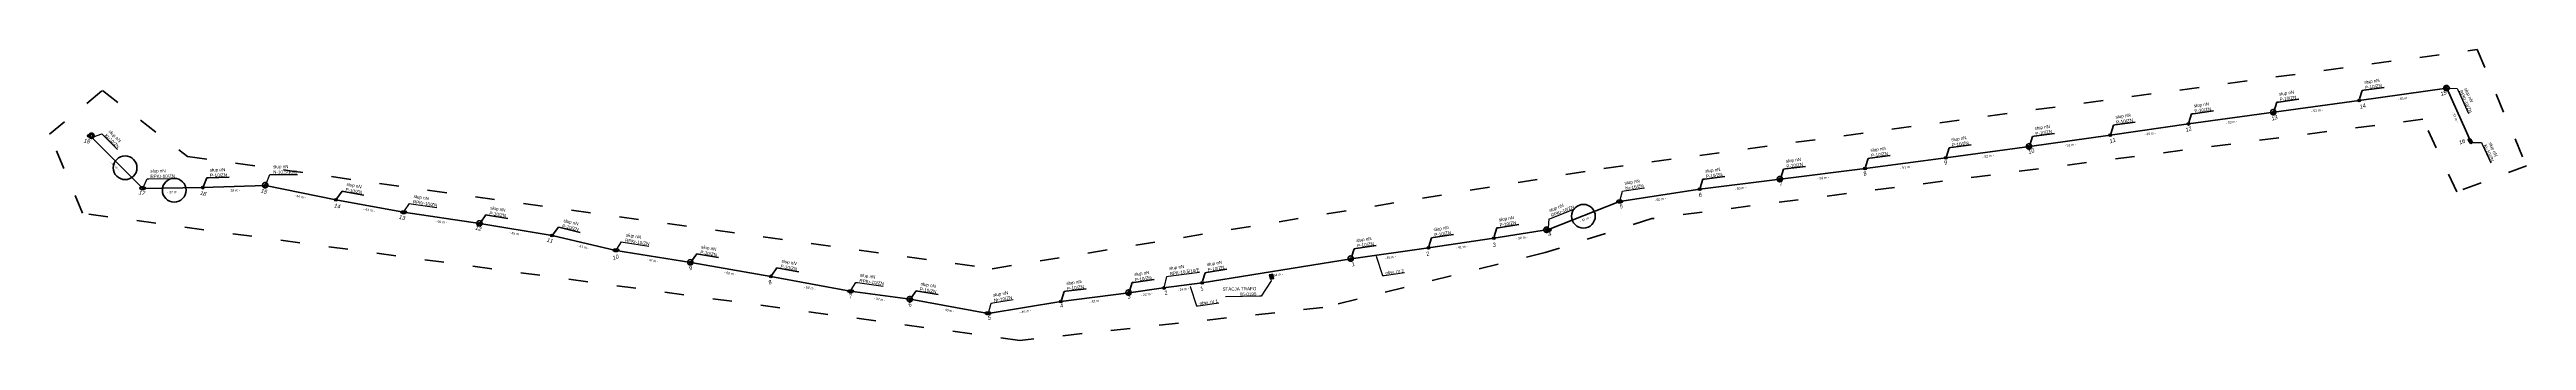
# Model space of a CAD drawing. Header units: metres. Extents: x 7547313 to 7555771, y 5771206 to 5789306.
# Drawn here: x 7547569 to 7549103, y 5774941 to 5775121 of the extents above; entities that cross this region are included whole.
import ezdxf
from ezdxf import colors
from ezdxf.entities.mleader import LeaderData, LeaderLine
from ezdxf.math import Vec2, Vec3

# ---------------------------------------------------------------- set-up
doc = ezdxf.new("R2010")
doc.units = ezdxf.units.M
doc.linetypes.add('GCAD_ISO03W100', pattern=[30, 12, -18])
for name, color, linetype, lineweight in [('!TELE', 30, 'SCARPLINE1A', 50), ('!trafo_05-0195', 6, 'GCAD_ISO03W100', 50), ('_MM LINIA Sn', 40, 'Continuous', 30), ('_numery', 7, 'Continuous', 40), ('_PRZEWIESZENIA', 6, 'Continuous', 50)]:
    doc.layers.add(name, color=color, linetype=linetype, lineweight=lineweight)
for name, color, linetype in [('!wymiary', 7, 'Continuous'), ('_MM mufy', 3, 'Continuous'), ('_MM opisy', 7, 'Continuous'), ('_MM slupy', 5, 'Continuous'), ('_mm trafo', 3, 'Continuous')]:
    doc.layers.add(name, color=color, linetype=linetype)
doc.layers.add('_arkusze model', color=7, linetype='Continuous', lineweight=50, plot=False)
doc.styles.get("Standard").update_dxf_attribs({"font": 'arial.ttf'})
doc.linetypes.add('SCARPLINE1A', pattern='A,2,[150,AAA.SHX,S=1,R=0,X=0,Y=0],1e-11', length=2)
doc.dimstyles.new('opis linie', dxfattribs={"dimtxt": 1.5, "dimasz": 0.18, "dimexe": 0.18, "dimexo": 0.0625, "dimgap": 2.5, "dimtad": 4, "dimdec": 0, "dimzin": 0, "dimdsep": 46, "dimtxsty": 'Standard', "dimcen": 0.09, "dimse1": 1, "dimse2": 1, "dimsd1": 1, "dimsd2": 1, "dimclrt": 256, "dimadec": 0, "dimazin": 0, "dimtfac": 1, "dimtdec": 0, "dimtofl": 0, "dimtmove": 0, "dimatfit": 3, "dimfxl": 1, "dimtfill": 1, "dimtolj": 1, "dimtzin": 0, "dimarcsym": 0})

# ---------------------------------------------------------------- blocks, each defined once
blk = doc.blocks.new('*D302')
at = {"layer": 'Defpoints', "color": 0}
for p in [(7549053.4, 5775096.6), (7549054.1, 5775096.9), (7549068.5, 5775063)]:
    blk.add_point(p, dxfattribs=at)
at = {"layer": '!wymiary', "insert": (7549058.6, 5775078.8), "char_height": 1.5, "attachment_point": 5, "rotation": 294.2683, "bg_fill": 3, "box_fill_scale": 1.1, "bg_fill_color": 9, "bg_fill_true_color": 13158600, "bg_fill_transparency": 0}
blk.add_mtext('\\A1;- 37 m -', dxfattribs=at)
blk = doc.blocks.new('*D303')
at = {"layer": 'Defpoints', "color": 0}
for p in [(7548999, 5775089.7), (7548999.1, 5775089), (7549053.4, 5775096.6)]:
    blk.add_point(p, dxfattribs=at)
at = {"layer": '!wymiary', "insert": (7549026.6, 5775090.3), "char_height": 1.5, "attachment_point": 5, "rotation": 7.9779, "bg_fill": 3, "box_fill_scale": 1.1, "bg_fill_color": 9, "bg_fill_true_color": 13158600, "bg_fill_transparency": 0}
blk.add_mtext('\\A1;- 55 m -', dxfattribs=at)
blk = doc.blocks.new('*D304')
at = {"layer": 'Defpoints', "color": 0}
for p in [(7548946.1, 5775082.4), (7548999.1, 5775089), (7548946.2, 5775081.7)]:
    blk.add_point(p, dxfattribs=at)
at = {"layer": '!wymiary', "insert": (7548973, 5775082.8), "char_height": 1.5, "attachment_point": 5, "rotation": 7.893, "bg_fill": 3, "box_fill_scale": 1.1, "bg_fill_color": 9, "bg_fill_true_color": 13158600, "bg_fill_transparency": 0}
blk.add_mtext('\\A1;- 53 m -', dxfattribs=at)
blk = doc.blocks.new('*D305')
at = {"layer": 'Defpoints', "color": 0}
for p in [(7548893.3, 5775075.2), (7548893.4, 5775074.5), (7548946.2, 5775081.7)]:
    blk.add_point(p, dxfattribs=at)
at = {"layer": '!wymiary', "insert": (7548920.1, 5775075.6), "char_height": 1.5, "attachment_point": 5, "rotation": 7.7422, "bg_fill": 3, "box_fill_scale": 1.1, "bg_fill_color": 9, "bg_fill_true_color": 13158600, "bg_fill_transparency": 0}
blk.add_mtext('\\A1;- 53 m -', dxfattribs=at)
blk = doc.blocks.new('*D306')
at = {"layer": 'Defpoints', "color": 0}
for p in [(7548844.9, 5775068.3), (7548845, 5775067.5), (7548893.4, 5775074.5)]:
    blk.add_point(p, dxfattribs=at)
at = {"layer": '!wymiary', "insert": (7548869.6, 5775068.5), "char_height": 1.5, "attachment_point": 5, "rotation": 8.1949, "bg_fill": 3, "box_fill_scale": 1.1, "bg_fill_color": 9, "bg_fill_true_color": 13158600, "bg_fill_transparency": 0}
blk.add_mtext('\\A1;- 49 m -', dxfattribs=at)
blk = doc.blocks.new('*D307')
at = {"layer": 'Defpoints', "color": 0}
for p in [(7548845, 5775067.5), (7548794.8, 5775061.2), (7548794.9, 5775060.5)]:
    blk.add_point(p, dxfattribs=at)
at = {"layer": '!wymiary', "insert": (7548820.3, 5775061.5), "char_height": 1.5, "attachment_point": 5, "rotation": 7.99, "bg_fill": 3, "box_fill_scale": 1.1, "bg_fill_color": 9, "bg_fill_true_color": 13158600, "bg_fill_transparency": 0}
blk.add_mtext('\\A1;- 51 m -', dxfattribs=at)
blk = doc.blocks.new('*D308')
at = {"layer": 'Defpoints', "color": 0}
for p in [(7548743.1, 5775054.3), (7548743.2, 5775053.5), (7548794.9, 5775060.5)]:
    blk.add_point(p, dxfattribs=at)
at = {"layer": '!wymiary', "insert": (7548769.4, 5775054.5), "char_height": 1.5, "attachment_point": 5, "rotation": 7.6462, "bg_fill": 3, "box_fill_scale": 1.1, "bg_fill_color": 9, "bg_fill_true_color": 13158600, "bg_fill_transparency": 0}
blk.add_mtext('\\A1;- 52 m -', dxfattribs=at)
blk = doc.blocks.new('*D309')
at = {"layer": 'Defpoints', "color": 0}
for p in [(7548743.2, 5775053.5), (7548693, 5775047.7), (7548693.1, 5775047)]:
    blk.add_point(p, dxfattribs=at)
at = {"layer": '!wymiary', "insert": (7548718.5, 5775047.8), "char_height": 1.5, "attachment_point": 5, "rotation": 7.4665, "bg_fill": 3, "box_fill_scale": 1.1, "bg_fill_color": 9, "bg_fill_true_color": 13158600, "bg_fill_transparency": 0}
blk.add_mtext('\\A1;- 51 m -', dxfattribs=at)
blk = doc.blocks.new('*D310')
at = {"layer": 'Defpoints', "color": 0}
for p in [(7548640.5, 5775041), (7548640.6, 5775040.3), (7548693.1, 5775047)]:
    blk.add_point(p, dxfattribs=at)
at = {"layer": '!wymiary', "insert": (7548667.2, 5775041.1), "char_height": 1.5, "attachment_point": 5, "rotation": 7.2653, "bg_fill": 3, "box_fill_scale": 1.1, "bg_fill_color": 9, "bg_fill_true_color": 13158600, "bg_fill_transparency": 0}
blk.add_mtext('\\A1;- 53 m -', dxfattribs=at)
blk = doc.blocks.new('*D311')
at = {"layer": 'Defpoints', "color": 0}
for p in [(7548640.6, 5775040.3), (7548590.6, 5775034.8), (7548590.7, 5775034.1)]:
    blk.add_point(p, dxfattribs=at)
at = {"layer": '!wymiary', "insert": (7548616, 5775034.7), "char_height": 1.5, "attachment_point": 5, "rotation": 7.101, "bg_fill": 3, "box_fill_scale": 1.1, "bg_fill_color": 9, "bg_fill_true_color": 13158600, "bg_fill_transparency": 0}
blk.add_mtext('\\A1;- 50 m -', dxfattribs=at)
blk = doc.blocks.new('*D312')
at = {"layer": 'Defpoints', "color": 0}
for p in [(7548540.9, 5775027.4), (7548541.1, 5775026.6), (7548590.7, 5775034.1)]:
    blk.add_point(p, dxfattribs=at)
at = {"layer": '!wymiary', "insert": (7548566.3, 5775027.9), "char_height": 1.5, "attachment_point": 5, "rotation": 8.5365, "bg_fill": 3, "box_fill_scale": 1.1, "bg_fill_color": 9, "bg_fill_true_color": 13158600, "bg_fill_transparency": 0}
blk.add_mtext('\\A1;- 50 m -', dxfattribs=at)
blk = doc.blocks.new('*D313')
at = {"layer": 'Defpoints', "color": 0}
for p in [(7548541.1, 5775026.6), (7548496.7, 5775009.9), (7548497, 5775009.2)]:
    blk.add_point(p, dxfattribs=at)
at = {"layer": '!wymiary', "insert": (7548519.9, 5775015.6), "char_height": 1.5, "attachment_point": 5, "rotation": 21.5875, "bg_fill": 3, "box_fill_scale": 1.1, "bg_fill_color": 9, "bg_fill_true_color": 13158600, "bg_fill_transparency": 0}
blk.add_mtext('\\A1;- 47 m -', dxfattribs=at)
blk = doc.blocks.new('*D314')
at = {"layer": 'Defpoints', "color": 0}
for p in [(7548497, 5775009.2), (7548463, 5775004.7), (7548463.2, 5775003.9)]:
    blk.add_point(p, dxfattribs=at)
at = {"layer": '!wymiary', "insert": (7548480.5, 5775004.1), "char_height": 1.5, "attachment_point": 5, "rotation": 8.8085, "bg_fill": 3, "box_fill_scale": 1.1, "bg_fill_color": 9, "bg_fill_true_color": 13158600, "bg_fill_transparency": 0}
blk.add_mtext('\\A1;- 34 m -', dxfattribs=at)
blk = doc.blocks.new('*D315')
at = {"layer": 'Defpoints', "color": 0}
for p in [(7548422.6, 5774998.5), (7548422.7, 5774997.8), (7548463.2, 5775003.9)]:
    blk.add_point(p, dxfattribs=at)
at = {"layer": '!wymiary', "insert": (7548443.3, 5774998.4), "char_height": 1.5, "attachment_point": 5, "rotation": 8.6258, "bg_fill": 3, "box_fill_scale": 1.1, "bg_fill_color": 9, "bg_fill_true_color": 13158600, "bg_fill_transparency": 0}
blk.add_mtext('\\A1;- 41 m -', dxfattribs=at)
blk = doc.blocks.new('*D316')
at = {"layer": 'Defpoints', "color": 0}
for p in [(7548374.7, 5774991.8), (7548374.8, 5774991.1), (7548422.7, 5774997.8)]:
    blk.add_point(p, dxfattribs=at)
at = {"layer": '!wymiary', "insert": (7548399.1, 5774992), "char_height": 1.5, "attachment_point": 5, "rotation": 7.9822, "bg_fill": 3, "box_fill_scale": 1.1, "bg_fill_color": 9, "bg_fill_true_color": 13158600, "bg_fill_transparency": 0}
blk.add_mtext('\\A1;- 48 m -', dxfattribs=at)
blk = doc.blocks.new('*D317')
at = {"layer": 'Defpoints', "color": 0}
for p in [(7548374.8, 5774991.1), (7548282.4, 5774977), (7548282.5, 5774976.2)]:
    blk.add_point(p, dxfattribs=at)
at = {"layer": '!wymiary', "insert": (7548329.1, 5774981.2), "char_height": 1.5, "attachment_point": 5, "rotation": 9.1307, "bg_fill": 3, "box_fill_scale": 1.1, "bg_fill_color": 9, "bg_fill_true_color": 13158600, "bg_fill_transparency": 0}
blk.add_mtext('\\A1;- 94 m -', dxfattribs=at)
blk = doc.blocks.new('*D318')
at = {"layer": 'Defpoints', "color": 0}
for p in [(7548282.5, 5774976.2), (7548258.5, 5774973.8), (7548258.7, 5774973)]:
    blk.add_point(p, dxfattribs=at)
at = {"layer": '!wymiary', "insert": (7548270.9, 5774972.2), "char_height": 1.5, "attachment_point": 5, "rotation": 7.6654, "bg_fill": 3, "box_fill_scale": 1.1, "bg_fill_color": 9, "bg_fill_true_color": 13158600, "bg_fill_transparency": 0}
blk.add_mtext('\\A1;- 24 m -', dxfattribs=at)
blk = doc.blocks.new('*D319')
at = {"layer": '!wymiary', "insert": (7548248.2, 5774969.1), "char_height": 1.5, "attachment_point": 5, "rotation": 7.865, "bg_fill": 3, "box_fill_scale": 1.1, "bg_fill_color": 9, "bg_fill_true_color": 13158600, "bg_fill_transparency": 0}
blk.add_mtext('\\A1;- 22 m -', dxfattribs=at)
at = {"layer": 'Defpoints', "color": 0}
for p in [(7548237, 5774970.8), (7548237.2, 5774970.1), (7548258.7, 5774973)]:
    blk.add_point(p, dxfattribs=at)
blk = doc.blocks.new('*D320')
at = {"layer": 'Defpoints', "color": 0}
for p in [(7548195, 5774965.4), (7548195.1, 5774964.6), (7548237.2, 5774970.1)]:
    blk.add_point(p, dxfattribs=at)
at = {"layer": '!wymiary', "insert": (7548216.4, 5774964.9), "char_height": 1.5, "attachment_point": 5, "rotation": 7.3812, "bg_fill": 3, "box_fill_scale": 1.1, "bg_fill_color": 9, "bg_fill_true_color": 13158600, "bg_fill_transparency": 0}
blk.add_mtext('\\A1;- 42 m -', dxfattribs=at)
blk = doc.blocks.new('*D321')
at = {"layer": 'Defpoints', "color": 0}
for p in [(7548195.1, 5774964.6), (7548150, 5774958.1), (7548150.1, 5774957.3)]:
    blk.add_point(p, dxfattribs=at)
at = {"layer": '!wymiary', "insert": (7548173, 5774958.5), "char_height": 1.5, "attachment_point": 5, "rotation": 9.2165, "bg_fill": 3, "box_fill_scale": 1.1, "bg_fill_color": 9, "bg_fill_true_color": 13158600, "bg_fill_transparency": 0}
blk.add_mtext('\\A1;- 46 m -', dxfattribs=at)
blk = doc.blocks.new('*D322')
at = {"layer": 'Defpoints', "color": 0}
for p in [(7548101.7, 5774966), (7548101.8, 5774966.7), (7548150.1, 5774957.3)]:
    blk.add_point(p, dxfattribs=at)
at = {"layer": '!wymiary', "insert": (7548125.5, 5774959.2), "char_height": 1.5, "attachment_point": 5, "rotation": 349.8816, "bg_fill": 3, "box_fill_scale": 1.1, "bg_fill_color": 9, "bg_fill_true_color": 13158600, "bg_fill_transparency": 0}
blk.add_mtext('\\A1;- 49 m -', dxfattribs=at)
blk = doc.blocks.new('*D323')
at = {"layer": 'Defpoints', "color": 0}
for p in [(7548064.6, 5774971), (7548064.7, 5774971.8), (7548101.7, 5774966)]:
    blk.add_point(p, dxfattribs=at)
at = {"layer": '!wymiary', "insert": (7548082.8, 5774966), "char_height": 1.5, "attachment_point": 5, "rotation": 352.2305, "bg_fill": 3, "box_fill_scale": 1.1, "bg_fill_color": 9, "bg_fill_true_color": 13158600, "bg_fill_transparency": 0}
blk.add_mtext('\\A1;- 37 m -', dxfattribs=at)
blk = doc.blocks.new('*D324')
at = {"layer": 'Defpoints', "color": 0}
for p in [(7548015.4, 5774980.2), (7548015.5, 5774980.9), (7548064.6, 5774971)]:
    blk.add_point(p, dxfattribs=at)
at = {"layer": '!wymiary', "insert": (7548039.5, 5774973.1), "char_height": 1.5, "attachment_point": 5, "rotation": 349.4633, "bg_fill": 3, "box_fill_scale": 1.1, "bg_fill_color": 9, "bg_fill_true_color": 13158600, "bg_fill_transparency": 0}
blk.add_mtext('\\A1;- 50 m -', dxfattribs=at)
blk = doc.blocks.new('*D325')
at = {"layer": 'Defpoints', "color": 0}
for p in [(7547965.8, 5774988.8), (7547965.9, 5774989.5), (7548015.4, 5774980.2)]:
    blk.add_point(p, dxfattribs=at)
at = {"layer": '!wymiary', "insert": (7547990.2, 5774982), "char_height": 1.5, "attachment_point": 5, "rotation": 350.1356, "bg_fill": 3, "box_fill_scale": 1.1, "bg_fill_color": 9, "bg_fill_true_color": 13158600, "bg_fill_transparency": 0}
blk.add_mtext('\\A1;- 50 m -', dxfattribs=at)
blk = doc.blocks.new('*D326')
at = {"layer": 'Defpoints', "color": 0}
for p in [(7547919.4, 5774996.1), (7547919.5, 5774996.8), (7547965.8, 5774988.8)]:
    blk.add_point(p, dxfattribs=at)
at = {"layer": '!wymiary', "insert": (7547942.2, 5774990), "char_height": 1.5, "attachment_point": 5, "rotation": 351.0599, "bg_fill": 3, "box_fill_scale": 1.1, "bg_fill_color": 9, "bg_fill_true_color": 13158600, "bg_fill_transparency": 0}
blk.add_mtext('\\A1;- 47 m -', dxfattribs=at)
blk = doc.blocks.new('*D327')
at = {"layer": 'Defpoints', "color": 0}
for p in [(7547879.9, 5775005.5), (7547880.1, 5775006.2), (7547919.4, 5774996.1)]:
    blk.add_point(p, dxfattribs=at)
at = {"layer": '!wymiary', "insert": (7547899.1, 5774998.4), "char_height": 1.5, "attachment_point": 5, "rotation": 346.6006, "bg_fill": 3, "box_fill_scale": 1.1, "bg_fill_color": 9, "bg_fill_true_color": 13158600, "bg_fill_transparency": 0}
blk.add_mtext('\\A1;- 41 m -', dxfattribs=at)
blk = doc.blocks.new('*D328')
at = {"layer": 'Defpoints', "color": 0}
for p in [(7547835.2, 5775012.9), (7547835.3, 5775013.7), (7547879.9, 5775005.5)]:
    blk.add_point(p, dxfattribs=at)
at = {"layer": '!wymiary', "insert": (7547857.1, 5775006.7), "char_height": 1.5, "attachment_point": 5, "rotation": 350.5828, "bg_fill": 3, "box_fill_scale": 1.1, "bg_fill_color": 9, "bg_fill_true_color": 13158600, "bg_fill_transparency": 0}
blk.add_mtext('\\A1;- 45 m -', dxfattribs=at)
blk = doc.blocks.new('*D329')
at = {"layer": 'Defpoints', "color": 0}
for p in [(7547788.1, 5775020.6), (7547788, 5775019.9), (7547835.2, 5775012.9)]:
    blk.add_point(p, dxfattribs=at)
at = {"layer": '!wymiary', "insert": (7547811.2, 5775013.9), "char_height": 1.5, "attachment_point": 5, "rotation": 351.6427, "bg_fill": 3, "box_fill_scale": 1.1, "bg_fill_color": 9, "bg_fill_true_color": 13158600, "bg_fill_transparency": 0}
blk.add_mtext('\\A1;- 48 m -', dxfattribs=at)
blk = doc.blocks.new('*D330')
at = {"layer": 'Defpoints', "color": 0}
for p in [(7547746, 5775027.6), (7547746.2, 5775028.3), (7547788, 5775019.9)]:
    blk.add_point(p, dxfattribs=at)
at = {"layer": '!wymiary', "insert": (7547766.6, 5775021.3), "char_height": 1.5, "attachment_point": 5, "rotation": 349.5685, "bg_fill": 3, "box_fill_scale": 1.1, "bg_fill_color": 9, "bg_fill_true_color": 13158600, "bg_fill_transparency": 0}
blk.add_mtext('\\A1;- 43 m -', dxfattribs=at)
blk = doc.blocks.new('*D331')
at = {"layer": 'Defpoints', "color": 0}
for p in [(7547702.5, 5775036.5), (7547702.7, 5775037.2), (7547746, 5775027.6)]:
    blk.add_point(p, dxfattribs=at)
at = {"layer": '!wymiary', "insert": (7547723.8, 5775029.6), "char_height": 1.5, "attachment_point": 5, "rotation": 348.4549, "bg_fill": 3, "box_fill_scale": 1.1, "bg_fill_color": 9, "bg_fill_true_color": 13158600, "bg_fill_transparency": 0}
blk.add_mtext('\\A1;- 44 m -', dxfattribs=at)
blk = doc.blocks.new('*D332')
at = {"layer": 'Defpoints', "color": 0}
for p in [(7547663.6, 5775035.8), (7547702.5, 5775036.5), (7547663.6, 5775035.1)]:
    blk.add_point(p, dxfattribs=at)
at = {"layer": '!wymiary', "insert": (7547683.1, 5775033.3), "char_height": 1.5, "attachment_point": 5, "rotation": 2.0413, "bg_fill": 3, "box_fill_scale": 1.1, "bg_fill_color": 9, "bg_fill_true_color": 13158600, "bg_fill_transparency": 0}
blk.add_mtext('\\A1;- 39 m -', dxfattribs=at)
blk = doc.blocks.new('*D333')
at = {"layer": 'Defpoints', "color": 0}
for p in [(7547626.5, 5775035.4), (7547626.5, 5775034.6), (7547663.6, 5775035.1)]:
    blk.add_point(p, dxfattribs=at)
at = {"layer": '!wymiary', "insert": (7547645.1, 5775032.3), "char_height": 1.5, "attachment_point": 5, "rotation": 0.7206, "bg_fill": 3, "box_fill_scale": 1.1, "bg_fill_color": 9, "bg_fill_true_color": 13158600, "bg_fill_transparency": 0}
blk.add_mtext('\\A1;- 37 m -', dxfattribs=at)
blk = doc.blocks.new('*D334')
at = {"layer": 'Defpoints', "color": 0}
for p in [(7547595.5, 5775066.6), (7547594.9, 5775066.1), (7547626.5, 5775034.6)]:
    blk.add_point(p, dxfattribs=at)
at = {"layer": '!wymiary', "insert": (7547609, 5775048.6), "char_height": 1.5, "attachment_point": 5, "rotation": 315.1491, "bg_fill": 3, "box_fill_scale": 1.1, "bg_fill_color": 9, "bg_fill_true_color": 13158600, "bg_fill_transparency": 0}
blk.add_mtext('\\A1;- 45 m -', dxfattribs=at)
blk = doc.blocks.new('ZN')
at = {"layer": '_MM slupy', "transparency": 33554687}
h = blk.add_hatch(color=256, dxfattribs=at)
h.dxf.hatch_style = 1
h.paths.add_polyline_path([(0, -0.9), (0, 0.9, 1)])
at = {"layer": '_MM slupy'}
blk.add_circle((0, 0), 0.857, dxfattribs=at)
blk = doc.blocks.new('R')
at = {"layer": '_MM slupy', "transparency": 33554687}
h = blk.add_hatch(color=256, dxfattribs=at)
h.dxf.hatch_style = 1
h.paths.add_polyline_path([(-0.9, -0.9), (-0.9, 0.9, 1)])
h = blk.add_hatch(color=256, dxfattribs=at)
h.dxf.hatch_style = 1
h.paths.add_polyline_path([(0.9, 0.9), (0.9, -0.9, 1)])
at = {"layer": '_MM slupy'}
for points in [[(-0.9, 0.9), (0.9, 0.9)], [(-0.9, -0.9), (0.9, -0.9)]]:
    blk.add_lwpolyline(points, dxfattribs=at)
for centre in [(-0.9, 0), (0.9, 0)]:
    blk.add_circle(centre, 0.857, dxfattribs=at)
blk = doc.blocks.new('E')
at = {"layer": '_MM slupy'}
h = blk.add_hatch(color=256, dxfattribs=at)
h.dxf.hatch_style = 1
h.paths.add_polyline_path([(0.3, 0.4, 1), (-0.3, -0.4, 1)])
for radius in [0.857, 0.457]:
    blk.add_circle((0, 0), radius, dxfattribs=at)
blk = doc.blocks.new('trafo')
at = {"layer": '_mm trafo'}
h = blk.add_hatch(color=256, dxfattribs=at)
h.dxf.hatch_style = 1
h.paths.add_polyline_path([(-1.2, 1), (-0.5, -1.5), (1.6, -1), (1, 1.6)])
at = {"layer": '_MM LINIA Sn', "color": 2, "lineweight": 60}
for p, q in [((0.6, 0), (-0.4, 0.9)), ((-0.3, -0.2), (0.6, 0)), ((0.6, -0.9), (-0.3, -0.2)), ((0.6, -0.7), (0.4, -0.9)), ((0.4, -0.9), (0.6, -0.9)), ((0.6, -0.9), (0.6, -0.7))]:
    blk.add_line(p, q, dxfattribs=at)
at = {"layer": '_mm trafo', "flags": 128}
blk.add_lwpolyline([(-0.5, -1.5), (1.6, -1), (1, 1.6), (-1.2, 1), (-0.5, -1.5)], close=True, dxfattribs=at)
blk = doc.blocks.new('mufa')
at = {"layer": '_MM mufy'}
h = blk.add_hatch(color=256, dxfattribs=at)
h.dxf.hatch_style = 1
h.paths.add_polyline_path([(2.2, 0.1, 1), (-2.1, -0.1, 1)])
h.paths.add_polyline_path([(-1.1, 0, -1), (1.2, 0.1, -1)], flags=16)
h.paths.add_polyline_path([(-0.8, 0, -1), (0.9, 0.1, -1)], flags=0)
blk = doc.blocks.new('q')
at = {"layer": '_MM slupy'}
blk.add_blockref('ZN', (0, 0), dxfattribs=at)
at = {"layer": '_MM opisy'}
ml = blk.add_multileader_mtext('Standard', dxfattribs=at)
ml.set_content('\\pxql;słup nN\\PP-10/ZN', color=256)
ml.set_leader_properties()
ml.build(insert=Vec2(0, 0))
ml.multileader.update_dxf_attribs({"has_text_frame": 1, "text_left_attachment_type": 5, "text_right_attachment_type": 5, "dogleg_length": 1, "arrow_head_size": 1})
ctx = ml.context
ctx.base_point, ctx.char_height, ctx.arrow_head_size, ctx.landing_gap_size, ctx.plane_origin = Vec3(3.8, 5.9), 2, 1, 1, Vec3(1.7, -1.4)
ctx.left_attachment, ctx.right_attachment = 5, 5
notes = []
notes.append((ctx, [(0, (1, 1, 0), (2.8, 5.9), (1, 0), 1, [(0, [(0, 0), (2.8, 5.9)], 0, [])])]))
ctx.mtext.insert, ctx.mtext.flow_direction = Vec3(4.8, 11.7), 5
ctx.mtext.has_bg_fill, ctx.mtext.bg_color, ctx.mtext.bg_scale_factor, ctx.mtext.bg_transparency, ctx.mtext.use_window_bg_color = 1, -1023410175, 1, 0, 1
for ctx, leaders in notes:
    for number, flags, end, landing, length, lines in leaders:
        leader = LeaderData()
        leader.index, (leader.has_last_leader_line, leader.has_dogleg_vector, leader.attachment_direction) = number, flags
        leader.last_leader_point, leader.dogleg_vector, leader.dogleg_length = Vec3(end), Vec3(landing), length
        for number, points, colour, breaks in lines:
            line = LeaderLine()
            line.index, line.vertices, line.color, line.breaks = number, Vec3.list(points), colors.encode_raw_color(colour), breaks
            leader.lines.append(line)
        ctx.leaders.append(leader)

msp = doc.modelspace()

# ---------------------------------------------------------------- linework, layer by layer
at = {"layer": '!TELE'}
msp.add_lwpolyline([(7547594.9, 5775066.1), (7547626.5, 5775034.6), (7547663.6, 5775035.1), (7547702.5, 5775036.5), (7547746, 5775027.6), (7547788, 5775019.9), (7547835.2, 5775012.9), (7547879.9, 5775005.5), (7547919.4, 5774996.1), (7547965.8, 5774988.8), (7548015.4, 5774980.2), (7548064.6, 5774971), (7548101.7, 5774966), (7548150.1, 5774957.3), (7548195.1, 5774964.6), (7548237.2, 5774970.1), (7548258.7, 5774973), (7548282.5, 5774976.2), (7548374.8, 5774991.1), (7548422.7, 5774997.8), (7548463.2, 5775003.9), (7548497, 5775009.2), (7548541.1, 5775026.6), (7548590.7, 5775034.1), (7548640.6, 5775040.3), (7548693.1, 5775047), (7548743.2, 5775053.5), (7548794.9, 5775060.5), (7548845, 5775067.5), (7548893.4, 5775074.5), (7548946.2, 5775081.7), (7548999.1, 5775089), (7549053.4, 5775096.6), (7549068.5, 5775063)], dxfattribs=at)

# ---------------------------------------------------------------- next in the draw order: dimensions: what is measured, and where the dimension line sits
at = {"layer": '!wymiary'}
dim = msp.add_aligned_dim(p1=(7549068.5, 5775063), p2=(7549053.4, 5775096.6), distance=-0.8, dimstyle='opis linie', override={"dimpost": '- <> m -'}, dxfattribs=at)
dim.commit()
dim.dimension.update_dxf_attribs({"geometry": '*D302', "text_midpoint": (7549058.6, 5775078.8)})

# ---------------------------------------------------------------- next in the draw order: dimensions: what is measured, and where the dimension line sits
dim = msp.add_aligned_dim(p1=(7549053.4, 5775096.6), p2=(7548999.1, 5775089), distance=-0.8, dimstyle='opis linie', override={"dimpost": '- <> m -'}, dxfattribs=at)
dim.commit()
dim.dimension.update_dxf_attribs({"geometry": '*D303', "text_midpoint": (7549026.6, 5775090.3)})

# ---------------------------------------------------------------- next in the draw order: leaders
at = {"layer": '_MM opisy'}
ml = msp.add_multileader_mtext('Standard', dxfattribs=at)
ml.set_content('\\pxql;słup nN\\PKr-10/ZN', color=256)
ml.set_leader_properties()
ml.build(insert=Vec2(0, 0))
ml.multileader.update_dxf_attribs({"has_text_frame": 1, "text_left_attachment_type": 5, "text_right_attachment_type": 5, "dogleg_length": 1, "arrow_head_size": 1})
ctx = ml.context
ctx.base_point, ctx.char_height, ctx.arrow_head_size, ctx.landing_gap_size, ctx.plane_origin, ctx.plane_x_axis, ctx.plane_y_axis = Vec3(7549075.4, 5775062.1), 2, 1, 1, Vec3(7549067.9, 5775060.9), Vec3(0.411009, -0.911631), Vec3(0.911631, 0.411009)
ctx.left_attachment, ctx.right_attachment = 5, 5
notes = []
notes.append((ctx, [(0, (1, 1, 0), (7549075, 5775063), (0.411009, -0.911631), 1, [(0, [(7549068.5, 5775063), (7549075, 5775063)], 0, [])])]))
ctx.mtext.insert, ctx.mtext.text_direction, ctx.mtext.flow_direction = Vec3(7549081.1, 5775063.5), Vec3(0.411009, -0.911631), 5
ctx.mtext.has_bg_fill, ctx.mtext.bg_color, ctx.mtext.bg_scale_factor, ctx.mtext.bg_transparency, ctx.mtext.use_window_bg_color = 1, -1023410175, 1, 0, 1
for ctx, leaders in notes:
    for number, flags, end, landing, length, lines in leaders:
        leader = LeaderData()
        leader.index, (leader.has_last_leader_line, leader.has_dogleg_vector, leader.attachment_direction) = number, flags
        leader.last_leader_point, leader.dogleg_vector, leader.dogleg_length = Vec3(end), Vec3(landing), length
        for number, points, colour, breaks in lines:
            line = LeaderLine()
            line.index, line.vertices, line.color, line.breaks = number, Vec3.list(points), colors.encode_raw_color(colour), breaks
            leader.lines.append(line)
        ctx.leaders.append(leader)

# ---------------------------------------------------------------- next in the draw order: block references
at = {"rotation": 301.8029284394162}
msp.add_blockref('R', (7549068, 5775063.9), dxfattribs=at)

# ---------------------------------------------------------------- next in the draw order: texts
at = {"layer": '_numery', "oblique": 10}
msp.add_text('16', height=2.5, rotation=19.0631, dxfattribs=at).set_placement((7549061.3, 5775061.7))

# ---------------------------------------------------------------- next in the draw order: dimensions: what is measured, and where the dimension line sits
at = {"layer": '!wymiary'}
dim = msp.add_aligned_dim(p1=(7548999.1, 5775089), p2=(7548946.2, 5775081.7), distance=-0.8, dimstyle='opis linie', override={"dimpost": '- <> m -'}, dxfattribs=at)
dim.commit()
dim.dimension.update_dxf_attribs({"geometry": '*D304', "text_midpoint": (7548973, 5775082.8)})

# ---------------------------------------------------------------- next in the draw order: leaders
at = {"layer": '_MM opisy'}
ml = msp.add_multileader_mtext('Standard', dxfattribs=at)
ml.set_content('\\pxql;słup nN\\PRPKr-10/ZN', color=256)
ml.set_leader_properties()
ml.build(insert=Vec2(0, 0))
ml.multileader.update_dxf_attribs({"has_text_frame": 1, "text_left_attachment_type": 5, "text_right_attachment_type": 5, "dogleg_length": 1, "arrow_head_size": 1})
ctx = ml.context
ctx.base_point, ctx.char_height, ctx.arrow_head_size, ctx.landing_gap_size, ctx.plane_origin, ctx.plane_x_axis, ctx.plane_y_axis = Vec3(7549060.3, 5775095.6), 2, 1, 1, Vec3(7549052.8, 5775094.5), Vec3(0.411009, -0.911631), Vec3(0.911631, 0.411009)
ctx.left_attachment, ctx.right_attachment = 5, 5
notes = []
notes.append((ctx, [(0, (1, 1, 0), (7549059.9, 5775096.5), (0.411009, -0.911631), 1, [(0, [(7549053.4, 5775096.6), (7549059.9, 5775096.5)], 0, [])])]))
ctx.mtext.insert, ctx.mtext.text_direction, ctx.mtext.flow_direction = Vec3(7549066, 5775097.1), Vec3(0.411009, -0.911631), 5
ctx.mtext.has_bg_fill, ctx.mtext.bg_color, ctx.mtext.bg_scale_factor, ctx.mtext.bg_transparency, ctx.mtext.use_window_bg_color = 1, -1023410175, 1, 0, 1
for ctx, leaders in notes:
    for number, flags, end, landing, length, lines in leaders:
        leader = LeaderData()
        leader.index, (leader.has_last_leader_line, leader.has_dogleg_vector, leader.attachment_direction) = number, flags
        leader.last_leader_point, leader.dogleg_vector, leader.dogleg_length = Vec3(end), Vec3(landing), length
        for number, points, colour, breaks in lines:
            line = LeaderLine()
            line.index, line.vertices, line.color, line.breaks = number, Vec3.list(points), colors.encode_raw_color(colour), breaks
            leader.lines.append(line)
        ctx.leaders.append(leader)

# ---------------------------------------------------------------- next in the draw order: block references
at = {"layer": '!TELE', "rotation": 7.977936237621228}
msp.add_blockref('q', (7548999.1, 5775089), dxfattribs=at)
at = {"color": 5, "lineweight": 70}
msp.add_blockref('mufa', (7549053.1, 5775096.7), dxfattribs=at)
msp.add_blockref('R', (7549053.4, 5775096.6))

# ---------------------------------------------------------------- next in the draw order: texts
at = {"layer": '_numery', "oblique": 10}
msp.add_text('15', height=2.5, rotation=19.0631, dxfattribs=at).set_placement((7549049.8, 5775091.7))

# ---------------------------------------------------------------- next in the draw order: dimensions: what is measured, and where the dimension line sits
at = {"layer": '!wymiary'}
dim = msp.add_aligned_dim(p1=(7548946.2, 5775081.7), p2=(7548893.4, 5775074.5), distance=-0.8, dimstyle='opis linie', override={"dimpost": '- <> m -'}, dxfattribs=at)
dim.commit()
dim.dimension.update_dxf_attribs({"geometry": '*D305', "text_midpoint": (7548920.1, 5775075.6)})

# ---------------------------------------------------------------- next in the draw order: block references
at = {"layer": '!TELE', "rotation": 7.893027765339676}
msp.add_blockref('q', (7548946.2, 5775081.7), dxfattribs=at)

# ---------------------------------------------------------------- next in the draw order: texts
at = {"layer": '_numery', "oblique": 10}
msp.add_text('14', height=2.5, rotation=19.0631, dxfattribs=at).set_placement((7548999.7, 5775083.7))

# ---------------------------------------------------------------- next in the draw order: dimensions: what is measured, and where the dimension line sits
at = {"layer": '!wymiary'}
dim = msp.add_aligned_dim(p1=(7548893.4, 5775074.5), p2=(7548845, 5775067.5), distance=-0.8, dimstyle='opis linie', override={"dimpost": '- <> m -'}, dxfattribs=at)
dim.commit()
dim.dimension.update_dxf_attribs({"geometry": '*D306', "text_midpoint": (7548869.6, 5775068.5)})

# ---------------------------------------------------------------- next in the draw order: block references
at = {"layer": '!TELE', "rotation": 7.742152261070619}
msp.add_blockref('q', (7548893.4, 5775074.5), dxfattribs=at)
at = {"color": 5, "lineweight": 70}
msp.add_blockref('mufa', (7548945.9, 5775081.8), dxfattribs=at)

# ---------------------------------------------------------------- next in the draw order: texts
at = {"layer": '_numery', "oblique": 10}
msp.add_text('13', height=2.5, rotation=19.0631, dxfattribs=at).set_placement((7548945.1, 5775076.4))

# ---------------------------------------------------------------- next in the draw order: dimensions: what is measured, and where the dimension line sits
at = {"layer": '!wymiary'}
dim = msp.add_aligned_dim(p1=(7548845, 5775067.5), p2=(7548794.9, 5775060.5), distance=-0.8, dimstyle='opis linie', override={"dimpost": '- <> m -'}, dxfattribs=at)
dim.commit()
dim.dimension.update_dxf_attribs({"geometry": '*D307', "text_midpoint": (7548820.3, 5775061.5)})

# ---------------------------------------------------------------- next in the draw order: block references
at = {"layer": '!TELE', "rotation": 8.194856794530383}
msp.add_blockref('q', (7548845, 5775067.5), dxfattribs=at)

# ---------------------------------------------------------------- next in the draw order: texts
at = {"layer": '_numery', "oblique": 10}
msp.add_text('12', height=2.5, rotation=19.0631, dxfattribs=at).set_placement((7548891.9, 5775069.4))

# ---------------------------------------------------------------- next in the draw order: dimensions: what is measured, and where the dimension line sits
at = {"layer": '!wymiary'}
dim = msp.add_aligned_dim(p1=(7548794.9, 5775060.5), p2=(7548743.2, 5775053.5), distance=-0.8, dimstyle='opis linie', override={"dimpost": '- <> m -'}, dxfattribs=at)
dim.commit()
dim.dimension.update_dxf_attribs({"geometry": '*D308', "text_midpoint": (7548769.4, 5775054.5)})

# ---------------------------------------------------------------- next in the draw order: block references
at = {"layer": '!TELE', "rotation": 7.989996339108894}
msp.add_blockref('q', (7548794.9, 5775060.5), dxfattribs=at)

# ---------------------------------------------------------------- next in the draw order: texts
at = {"layer": '_numery', "oblique": 10}
msp.add_text('11', height=2.5, rotation=19.0631, dxfattribs=at).set_placement((7548844.8, 5775062.4))

# ---------------------------------------------------------------- next in the draw order: dimensions: what is measured, and where the dimension line sits
at = {"layer": '!wymiary'}
dim = msp.add_aligned_dim(p1=(7548743.2, 5775053.5), p2=(7548693.1, 5775047), distance=-0.8, dimstyle='opis linie', override={"dimpost": '- <> m -'}, dxfattribs=at)
dim.commit()
dim.dimension.update_dxf_attribs({"geometry": '*D309', "text_midpoint": (7548718.5, 5775047.8)})

# ---------------------------------------------------------------- next in the draw order: block references
at = {"layer": '!TELE', "rotation": 7.646203094691235}
msp.add_blockref('q', (7548743.2, 5775053.5), dxfattribs=at)
at = {"color": 5, "lineweight": 70}
msp.add_blockref('mufa', (7548794.6, 5775060.6), dxfattribs=at)

# ---------------------------------------------------------------- next in the draw order: texts
at = {"layer": '_numery', "oblique": 10}
msp.add_text('10', height=2.5, rotation=19.0631, dxfattribs=at).set_placement((7548794.5, 5775055.8))

# ---------------------------------------------------------------- next in the draw order: dimensions: what is measured, and where the dimension line sits
at = {"layer": '!wymiary'}
dim = msp.add_aligned_dim(p1=(7548693.1, 5775047), p2=(7548640.6, 5775040.3), distance=-0.7, dimstyle='opis linie', override={"dimpost": '- <> m -'}, dxfattribs=at)
dim.commit()
dim.dimension.update_dxf_attribs({"geometry": '*D310', "text_midpoint": (7548667.2, 5775041.1)})

# ---------------------------------------------------------------- next in the draw order: block references
at = {"layer": '!TELE', "rotation": 7.466509025409868}
msp.add_blockref('q', (7548693.1, 5775047), dxfattribs=at)

# ---------------------------------------------------------------- next in the draw order: texts
at = {"layer": '_numery', "oblique": 10}
msp.add_text('9', height=2.5, rotation=19.0631, dxfattribs=at).set_placement((7548742.4, 5775049.1))

# ---------------------------------------------------------------- next in the draw order: dimensions: what is measured, and where the dimension line sits
at = {"layer": '!wymiary'}
dim = msp.add_aligned_dim(p1=(7548640.6, 5775040.3), p2=(7548590.7, 5775034.1), distance=-0.7, dimstyle='opis linie', override={"dimpost": '- <> m -'}, dxfattribs=at)
dim.commit()
dim.dimension.update_dxf_attribs({"geometry": '*D311', "text_midpoint": (7548616, 5775034.7)})

# ---------------------------------------------------------------- next in the draw order: block references
at = {"layer": '!TELE', "rotation": 7.26533993614231}
msp.add_blockref('q', (7548640.6, 5775040.3), dxfattribs=at)

# ---------------------------------------------------------------- next in the draw order: texts
at = {"layer": '_numery', "oblique": 10}
msp.add_text('8', height=2.5, rotation=19.0631, dxfattribs=at).set_placement((7548692.4, 5775042.3))

# ---------------------------------------------------------------- next in the draw order: dimensions: what is measured, and where the dimension line sits
at = {"layer": '!wymiary'}
dim = msp.add_aligned_dim(p1=(7548590.7, 5775034.1), p2=(7548541.1, 5775026.6), distance=-0.7, dimstyle='opis linie', override={"dimpost": '- <> m -'}, dxfattribs=at)
dim.commit()
dim.dimension.update_dxf_attribs({"geometry": '*D312', "text_midpoint": (7548566.3, 5775027.9)})

# ---------------------------------------------------------------- next in the draw order: block references
at = {"layer": '!TELE', "rotation": 7.100982292473912}
msp.add_blockref('q', (7548590.7, 5775034.1), dxfattribs=at)
at = {"color": 5, "lineweight": 70}
msp.add_blockref('mufa', (7548640.3, 5775040.4), dxfattribs=at)

# ---------------------------------------------------------------- next in the draw order: texts
at = {"layer": '_numery', "oblique": 10}
msp.add_text('7', height=2.5, rotation=19.0631, dxfattribs=at).set_placement((7548640.3, 5775035.8))

# ---------------------------------------------------------------- next in the draw order: dimensions: what is measured, and where the dimension line sits
at = {"layer": '!wymiary'}
dim = msp.add_aligned_dim(p1=(7548541.1, 5775026.6), p2=(7548497, 5775009.2), distance=-0.7, dimstyle='opis linie', override={"dimpost": '- <> m -'}, dxfattribs=at)
dim.commit()
dim.dimension.update_dxf_attribs({"geometry": '*D313', "text_midpoint": (7548519.9, 5775015.6)})

# ---------------------------------------------------------------- next in the draw order: texts
at = {"layer": '_numery', "oblique": 10}
msp.add_text('6', height=2.5, rotation=19.0631, dxfattribs=at).set_placement((7548590.4, 5775029))

# ---------------------------------------------------------------- next in the draw order: dimensions: what is measured, and where the dimension line sits
at = {"layer": '!wymiary'}
dim = msp.add_aligned_dim(p1=(7548497, 5775009.2), p2=(7548463.2, 5775003.9), distance=-0.8, dimstyle='opis linie', override={"dimpost": '- <> m -'}, dxfattribs=at)
dim.commit()
dim.dimension.update_dxf_attribs({"geometry": '*D314', "text_midpoint": (7548480.5, 5775004.1)})

# ---------------------------------------------------------------- next in the draw order: leaders
at = {"layer": '_MM opisy'}
ml = msp.add_multileader_mtext('Standard', dxfattribs=at)
ml.set_content('\\pxql;słup nN\\PNr-10/ZN', color=256)
ml.set_leader_properties()
ml.build(insert=Vec2(0, 0))
ml.multileader.update_dxf_attribs({"has_text_frame": 1, "text_left_attachment_type": 5, "text_right_attachment_type": 5, "dogleg_length": 1, "arrow_head_size": 1})
ctx = ml.context
ctx.base_point, ctx.char_height, ctx.arrow_head_size, ctx.landing_gap_size, ctx.plane_origin, ctx.plane_x_axis, ctx.plane_y_axis = Vec3(7548543.9, 5775033), 2, 1, 1, Vec3(7548543, 5775025.5), Vec3(0.988922, 0.148439), Vec3(-0.148439, 0.988922)
ctx.left_attachment, ctx.right_attachment = 5, 5
notes = []
notes.append((ctx, [(0, (1, 1, 0), (7548542.9, 5775032.9), (0.988922, 0.148439), 1, [(0, [(7548541.1, 5775026.6), (7548542.9, 5775032.9)], 0, [])])]))
ctx.mtext.insert, ctx.mtext.text_direction, ctx.mtext.flow_direction = Vec3(7548544, 5775038.9), Vec3(0.988922, 0.148439), 5
ctx.mtext.has_bg_fill, ctx.mtext.bg_color, ctx.mtext.bg_scale_factor, ctx.mtext.bg_transparency, ctx.mtext.use_window_bg_color = 1, -1023410175, 1, 0, 1
for ctx, leaders in notes:
    for number, flags, end, landing, length, lines in leaders:
        leader = LeaderData()
        leader.index, (leader.has_last_leader_line, leader.has_dogleg_vector, leader.attachment_direction) = number, flags
        leader.last_leader_point, leader.dogleg_vector, leader.dogleg_length = Vec3(end), Vec3(landing), length
        for number, points, colour, breaks in lines:
            line = LeaderLine()
            line.index, line.vertices, line.color, line.breaks = number, Vec3.list(points), colors.encode_raw_color(colour), breaks
            leader.lines.append(line)
        ctx.leaders.append(leader)

# ---------------------------------------------------------------- next in the draw order: block references
msp.add_blockref('R', (7548541.1, 5775026.6))

# ---------------------------------------------------------------- next in the draw order: texts
at = {"layer": '_numery', "oblique": 10}
msp.add_text('5', height=2.5, rotation=19.0631, dxfattribs=at).set_placement((7548541.5, 5775022))

# ---------------------------------------------------------------- next in the draw order: dimensions: what is measured, and where the dimension line sits
at = {"layer": '!wymiary'}
dim = msp.add_aligned_dim(p1=(7548463.2, 5775003.9), p2=(7548422.7, 5774997.8), distance=-0.7, dimstyle='opis linie', override={"dimpost": '- <> m -'}, dxfattribs=at)
dim.commit()
dim.dimension.update_dxf_attribs({"geometry": '*D315', "text_midpoint": (7548443.3, 5774998.4)})

# ---------------------------------------------------------------- next in the draw order: leaders
at = {"layer": '_MM opisy'}
ml = msp.add_multileader_mtext('Standard', dxfattribs=at)
ml.set_content('\\pxql;słup nN\\PRPKr-10/ZN', color=256)
ml.set_leader_properties()
ml.build(insert=Vec2(0, 0))
ml.multileader.update_dxf_attribs({"has_text_frame": 1, "text_left_attachment_type": 5, "text_right_attachment_type": 5, "dogleg_length": 1, "arrow_head_size": 1})
ctx = ml.context
ctx.base_point, ctx.char_height, ctx.arrow_head_size, ctx.landing_gap_size, ctx.plane_origin, ctx.plane_x_axis, ctx.plane_y_axis = Vec3(7548498.3, 5775016), 2, 1, 1, Vec3(7548499.1, 5775008.5), Vec3(0.929857, 0.367922), Vec3(-0.367922, 0.929857)
ctx.left_attachment, ctx.right_attachment = 5, 5
notes = []
notes.append((ctx, [(0, (1, 1, 0), (7548497.4, 5775015.7), (0.929857, 0.367922), 1, [(0, [(7548497, 5775009.2), (7548497.4, 5775015.7)], 0, [])])]))
ctx.mtext.insert, ctx.mtext.text_direction, ctx.mtext.flow_direction = Vec3(7548497.1, 5775021.8), Vec3(0.929857, 0.367922), 5
ctx.mtext.has_bg_fill, ctx.mtext.bg_color, ctx.mtext.bg_scale_factor, ctx.mtext.bg_transparency, ctx.mtext.use_window_bg_color = 1, -1023410175, 1, 0, 1
for ctx, leaders in notes:
    for number, flags, end, landing, length, lines in leaders:
        leader = LeaderData()
        leader.index, (leader.has_last_leader_line, leader.has_dogleg_vector, leader.attachment_direction) = number, flags
        leader.last_leader_point, leader.dogleg_vector, leader.dogleg_length = Vec3(end), Vec3(landing), length
        for number, points, colour, breaks in lines:
            line = LeaderLine()
            line.index, line.vertices, line.color, line.breaks = number, Vec3.list(points), colors.encode_raw_color(colour), breaks
            leader.lines.append(line)
        ctx.leaders.append(leader)

# ---------------------------------------------------------------- next in the draw order: linework, layer by layer
at = {"layer": '_PRZEWIESZENIA', "color": 3}
msp.add_circle((7548518.7, 5775017.4), 7.32, dxfattribs=at)

# ---------------------------------------------------------------- next in the draw order: block references
at = {"layer": '!TELE', "rotation": 8.808540578174236}
msp.add_blockref('q', (7548463.2, 5775003.9), dxfattribs=at)
at = {"color": 5, "lineweight": 70}
msp.add_blockref('mufa', (7548495.8, 5775009), dxfattribs=at)
msp.add_blockref('R', (7548497, 5775008.9))

# ---------------------------------------------------------------- next in the draw order: texts
at = {"layer": '_numery', "oblique": 10}
msp.add_text('4', height=2.5, rotation=19.0631, dxfattribs=at).set_placement((7548497.1, 5775004.8))

# ---------------------------------------------------------------- next in the draw order: dimensions: what is measured, and where the dimension line sits
at = {"layer": '!wymiary'}
dim = msp.add_aligned_dim(p1=(7548422.7, 5774997.8), p2=(7548374.8, 5774991.1), distance=-0.7, dimstyle='opis linie', override={"dimpost": '- <> m -'}, dxfattribs=at)
dim.commit()
dim.dimension.update_dxf_attribs({"geometry": '*D316', "text_midpoint": (7548399.1, 5774992)})

# ---------------------------------------------------------------- next in the draw order: block references
at = {"layer": '!TELE', "rotation": 8.62579740341972}
msp.add_blockref('q', (7548422.7, 5774997.8), dxfattribs=at)

# ---------------------------------------------------------------- next in the draw order: texts
at = {"layer": '_numery', "oblique": 10}
msp.add_text('3', height=2.5, rotation=19.0631, dxfattribs=at).set_placement((7548462.8, 5774998.2))

# ---------------------------------------------------------------- next in the draw order: dimensions: what is measured, and where the dimension line sits
at = {"layer": '!wymiary'}
dim = msp.add_aligned_dim(p1=(7548374.832, 5774991.09), p2=(7548282.5, 5774976.25), distance=-0.75, dimstyle='opis linie', override={"dimpost": '- <> m -'}, dxfattribs=at)
dim.commit()
dim.dimension.update_dxf_attribs({"geometry": '*D317', "text_midpoint": (7548329.0652, 5774981.186)})

# ---------------------------------------------------------------- next in the draw order: block references
at = {"layer": '!TELE', "rotation": 7.982220539530564}
msp.add_blockref('q', (7548374.8, 5774991.1), dxfattribs=at)
at = {"layer": '_arkusze model', "rotation": 357.3066721443945}
msp.add_blockref('trafo', (7548325.3, 5774980), dxfattribs=at)

# ---------------------------------------------------------------- next in the draw order: texts
at = {"layer": '_numery', "oblique": 10}
msp.add_text('2', height=2.5, rotation=19.0631, dxfattribs=at).set_placement((7548421.6, 5774992.6))

# ---------------------------------------------------------------- next in the draw order: dimensions: what is measured, and where the dimension line sits
at = {"layer": '!wymiary'}
dim = msp.add_aligned_dim(p1=(7548282.5, 5774976.2), p2=(7548258.7, 5774973), distance=-0.8, dimstyle='opis linie', override={"dimpost": '- <> m -'}, dxfattribs=at)
dim.commit()
dim.dimension.update_dxf_attribs({"geometry": '*D318', "text_midpoint": (7548270.9, 5774972.2)})

# ---------------------------------------------------------------- next in the draw order: block references
at = {"layer": '!TELE', "rotation": 9.130738189380786}
msp.add_blockref('q', (7548282.5, 5774976.2), dxfattribs=at)
at = {"color": 5, "lineweight": 70}
msp.add_blockref('mufa', (7548374.5, 5774991.2), dxfattribs=at)

# ---------------------------------------------------------------- next in the draw order: texts
at = {"layer": '_numery', "oblique": 10}
msp.add_text('1', height=2.5, rotation=19.0631, dxfattribs=at).set_placement((7548375.4, 5774986.2))

# ---------------------------------------------------------------- next in the draw order: dimensions: what is measured, and where the dimension line sits
at = {"layer": '!wymiary'}
dim = msp.add_aligned_dim(p1=(7548258.7, 5774973), p2=(7548237.2, 5774970.1), distance=-0.8, dimstyle='opis linie', override={"dimpost": '- <> m -'}, dxfattribs=at)
dim.commit()
dim.dimension.update_dxf_attribs({"geometry": '*D319', "text_midpoint": (7548248.2, 5774969.1)})

# ---------------------------------------------------------------- next in the draw order: dimensions: what is measured, and where the dimension line sits
dim = msp.add_aligned_dim(p1=(7548237.2, 5774970.1), p2=(7548195.1, 5774964.6), distance=-0.7, dimstyle='opis linie', override={"dimpost": '- <> m -'}, dxfattribs=at)
dim.commit()
dim.dimension.update_dxf_attribs({"geometry": '*D320', "text_midpoint": (7548216.4, 5774964.9)})

# ---------------------------------------------------------------- next in the draw order: leaders
at = {"layer": '_mm trafo', "color": 3}
ml = msp.add_multileader_mtext('Standard', dxfattribs=at)
ml.set_content('STACJA TRAFO\\P05-0195', color=3)
ml.set_leader_properties()
ml.build(insert=Vec2(0, 0))
ml.multileader.update_dxf_attribs({"has_text_frame": 1, "text_left_attachment_type": 5, "text_right_attachment_type": 5, "dogleg_length": 1, "arrow_head_size": 1.5})
ctx = ml.context
ctx.base_point, ctx.char_height, ctx.arrow_head_size, ctx.plane_origin, ctx.plane_x_axis, ctx.plane_y_axis = Vec3(7548293.4, 5774967.5), 2, 1.5, Vec3(7548329.4, 5774947.9), Vec3(0.999891, 0.014731), Vec3(-0.014731, 0.999891)
ctx.left_attachment, ctx.right_attachment, ctx.text_align_type, ctx.attachment_type = 5, 5, 2, 2
notes = []
notes.append((ctx, [(0, (1, 1, 0), (7548319.1, 5774967.9), (-0.999891, -0.014731), 1, [(0, [(7548326.2, 5774978.7)], 0, [])])]))
ctx.mtext.insert, ctx.mtext.text_direction, ctx.mtext.rotation, ctx.mtext.alignment, ctx.mtext.flow_direction = Vec3(7548316.1, 5774973.6), Vec3(0.999891, 0.014731), 6.129723, 3, 5
ctx.mtext.has_bg_fill, ctx.mtext.bg_color, ctx.mtext.bg_scale_factor, ctx.mtext.bg_transparency, ctx.mtext.use_window_bg_color = 1, -1073741824, 1, 0, 1
for ctx, leaders in notes:
    for number, flags, end, landing, length, lines in leaders:
        leader = LeaderData()
        leader.index, (leader.has_last_leader_line, leader.has_dogleg_vector, leader.attachment_direction) = number, flags
        leader.last_leader_point, leader.dogleg_vector, leader.dogleg_length = Vec3(end), Vec3(landing), length
        for number, points, colour, breaks in lines:
            line = LeaderLine()
            line.index, line.vertices, line.color, line.breaks = number, Vec3.list(points), colors.encode_raw_color(colour), breaks
            leader.lines.append(line)
        ctx.leaders.append(leader)

# ---------------------------------------------------------------- next in the draw order: block references
at = {"layer": '!TELE', "rotation": 7.865036130520961}
msp.add_blockref('q', (7548237.2, 5774970.1), dxfattribs=at)

# ---------------------------------------------------------------- next in the draw order: dimensions: what is measured, and where the dimension line sits
at = {"layer": '!wymiary'}
dim = msp.add_aligned_dim(p1=(7548195.1, 5774964.6), p2=(7548150.1, 5774957.3), distance=-0.8, dimstyle='opis linie', override={"dimpost": '- <> m -'}, dxfattribs=at)
dim.commit()
dim.dimension.update_dxf_attribs({"geometry": '*D321', "text_midpoint": (7548173, 5774958.5)})

# ---------------------------------------------------------------- next in the draw order: block references
at = {"layer": '!TELE', "rotation": 7.38118431494949}
msp.add_blockref('q', (7548195.1, 5774964.6), dxfattribs=at)
at = {"color": 5, "lineweight": 70}
msp.add_blockref('mufa', (7548236.9, 5774970.2), dxfattribs=at)

# ---------------------------------------------------------------- next in the draw order: texts
at = {"layer": '_numery', "oblique": 10}
msp.add_text('3', height=2.5, rotation=19.0631, dxfattribs=at).set_placement((7548236.5, 5774966.2))

# ---------------------------------------------------------------- next in the draw order: dimensions: what is measured, and where the dimension line sits
at = {"layer": '!wymiary'}
dim = msp.add_aligned_dim(p1=(7548150.1, 5774957.3), p2=(7548101.7, 5774966), distance=-0.7, dimstyle='opis linie', override={"dimpost": '- <> m -'}, dxfattribs=at)
dim.commit()
dim.dimension.update_dxf_attribs({"geometry": '*D322', "text_midpoint": (7548125.5, 5774959.2)})

# ---------------------------------------------------------------- next in the draw order: leaders
at = {"layer": '_MM opisy'}
ml = msp.add_multileader_mtext('Standard', dxfattribs=at)
ml.set_content('\\pxql;słup nN\\PRPK-10,5/10/E', color=256)
ml.set_leader_properties()
ml.build(insert=Vec2(0, 0))
ml.multileader.update_dxf_attribs({"has_text_frame": 1, "text_left_attachment_type": 5, "text_right_attachment_type": 5, "dogleg_length": 1, "arrow_head_size": 1})
ctx = ml.context
ctx.base_point, ctx.char_height, ctx.arrow_head_size, ctx.landing_gap_size, ctx.plane_origin, ctx.plane_x_axis, ctx.plane_y_axis = Vec3(7548261.7, 5774980.2), 2, 1, 1, Vec3(7548260.8, 5774971.8), Vec3(0.991064, 0.133388), Vec3(-0.133388, 0.991064)
ctx.left_attachment, ctx.right_attachment = 5, 5
notes = []
notes.append((ctx, [(0, (1, 1, 0), (7548260.7, 5774980.1), (0.991064, 0.133388), 1, [(0, [(7548258.9, 5774973)], 0, [])])]))
ctx.mtext.insert, ctx.mtext.text_direction, ctx.mtext.flow_direction = Vec3(7548261.9, 5774986.1), Vec3(0.991064, 0.133388), 5
ctx.mtext.has_bg_fill, ctx.mtext.bg_color, ctx.mtext.bg_scale_factor, ctx.mtext.bg_transparency, ctx.mtext.use_window_bg_color = 1, -1023410175, 1, 0, 1
for ctx, leaders in notes:
    for number, flags, end, landing, length, lines in leaders:
        leader = LeaderData()
        leader.index, (leader.has_last_leader_line, leader.has_dogleg_vector, leader.attachment_direction) = number, flags
        leader.last_leader_point, leader.dogleg_vector, leader.dogleg_length = Vec3(end), Vec3(landing), length
        for number, points, colour, breaks in lines:
            line = LeaderLine()
            line.index, line.vertices, line.color, line.breaks = number, Vec3.list(points), colors.encode_raw_color(colour), breaks
            leader.lines.append(line)
        ctx.leaders.append(leader)

# ---------------------------------------------------------------- next in the draw order: block references
at = {"rotation": 7.665443005091433}
msp.add_blockref('E', (7548258.9, 5774973), dxfattribs=at)

# ---------------------------------------------------------------- next in the draw order: texts
at = {"layer": '_numery', "oblique": 10}
for s, p in [('4', (7548194.8, 5774960.5)), ('2', (7548259.5, 5774968.5)), ('1', (7548281.7, 5774971.1))]:
    msp.add_text(s, height=2.5, rotation=19.0631, dxfattribs=at).set_placement(p)

# ---------------------------------------------------------------- next in the draw order: dimensions: what is measured, and where the dimension line sits
at = {"layer": '!wymiary'}
dim = msp.add_aligned_dim(p1=(7548101.7, 5774966), p2=(7548064.6, 5774971), distance=-0.7, dimstyle='opis linie', override={"dimpost": '- <> m -'}, dxfattribs=at)
dim.commit()
dim.dimension.update_dxf_attribs({"geometry": '*D323', "text_midpoint": (7548082.8, 5774966)})

# ---------------------------------------------------------------- next in the draw order: leaders
at = {"layer": '_MM opisy'}
ml = msp.add_multileader_mtext('Standard', dxfattribs=at)
ml.set_content('\\pxql;słup nN\\PNr-10/ZN', color=256)
ml.set_leader_properties()
ml.build(insert=Vec2(0, 0))
ml.multileader.update_dxf_attribs({"has_text_frame": 1, "text_left_attachment_type": 5, "text_right_attachment_type": 5, "dogleg_length": 1, "arrow_head_size": 1})
ctx = ml.context
ctx.base_point, ctx.char_height, ctx.arrow_head_size, ctx.landing_gap_size, ctx.plane_origin, ctx.plane_x_axis, ctx.plane_y_axis = Vec3(7548152.9, 5774963.8), 2, 1, 1, Vec3(7548152, 5774956.2), Vec3(0.98709, 0.160165), Vec3(-0.160165, 0.98709)
ctx.left_attachment, ctx.right_attachment = 5, 5
notes = []
notes.append((ctx, [(0, (1, 1, 0), (7548151.9, 5774963.6), (0.98709, 0.160165), 1, [(0, [(7548150.1, 5774957.3), (7548151.9, 5774963.6)], 0, [])])]))
ctx.mtext.insert, ctx.mtext.text_direction, ctx.mtext.flow_direction = Vec3(7548152.9, 5774969.6), Vec3(0.98709, 0.160165), 5
ctx.mtext.has_bg_fill, ctx.mtext.bg_color, ctx.mtext.bg_scale_factor, ctx.mtext.bg_transparency, ctx.mtext.use_window_bg_color = 1, -1023410175, 1, 0, 1
for ctx, leaders in notes:
    for number, flags, end, landing, length, lines in leaders:
        leader = LeaderData()
        leader.index, (leader.has_last_leader_line, leader.has_dogleg_vector, leader.attachment_direction) = number, flags
        leader.last_leader_point, leader.dogleg_vector, leader.dogleg_length = Vec3(end), Vec3(landing), length
        for number, points, colour, breaks in lines:
            line = LeaderLine()
            line.index, line.vertices, line.color, line.breaks = number, Vec3.list(points), colors.encode_raw_color(colour), breaks
            leader.lines.append(line)
        ctx.leaders.append(leader)

# ---------------------------------------------------------------- next in the draw order: block references
at = {"layer": '!TELE', "rotation": 349.8816311192371}
msp.add_blockref('q', (7548101.7, 5774966), dxfattribs=at)
msp.add_blockref('R', (7548149.9, 5774957.4))

# ---------------------------------------------------------------- next in the draw order: texts
at = {"layer": '_numery', "oblique": 10}
msp.add_text('5', height=2.5, rotation=19.0631, dxfattribs=at).set_placement((7548150.1, 5774953))

# ---------------------------------------------------------------- next in the draw order: dimensions: what is measured, and where the dimension line sits
at = {"layer": '!wymiary'}
dim = msp.add_aligned_dim(p1=(7548064.6, 5774971), p2=(7548015.4, 5774980.2), distance=-0.7, dimstyle='opis linie', override={"dimpost": '- <> m -'}, dxfattribs=at)
dim.commit()
dim.dimension.update_dxf_attribs({"geometry": '*D324', "text_midpoint": (7548039.5, 5774973.1)})

# ---------------------------------------------------------------- next in the draw order: block references
at = {"color": 5, "lineweight": 70}
msp.add_blockref('mufa', (7548101.4, 5774966.1), dxfattribs=at)

# ---------------------------------------------------------------- next in the draw order: texts
at = {"layer": '_numery', "oblique": 10}
msp.add_text('6', height=2.5, rotation=19.0631, dxfattribs=at).set_placement((7548100.9, 5774961.2))

# ---------------------------------------------------------------- next in the draw order: dimensions: what is measured, and where the dimension line sits
at = {"layer": '!wymiary'}
dim = msp.add_aligned_dim(p1=(7548015.4, 5774980.2), p2=(7547965.8, 5774988.8), distance=-0.7, dimstyle='opis linie', override={"dimpost": '- <> m -'}, dxfattribs=at)
dim.commit()
dim.dimension.update_dxf_attribs({"geometry": '*D325', "text_midpoint": (7547990.2, 5774982)})

# ---------------------------------------------------------------- next in the draw order: leaders
at = {"layer": '_MM opisy'}
ml = msp.add_multileader_mtext('Standard', dxfattribs=at)
ml.set_content('\\pxql;słup nN\\PRPKr-10/ZN', color=256)
ml.set_leader_properties()
ml.build(insert=Vec2(0, 0))
ml.multileader.update_dxf_attribs({"has_text_frame": 1, "text_left_attachment_type": 5, "text_right_attachment_type": 5, "dogleg_length": 1, "arrow_head_size": 1})
ctx = ml.context
ctx.base_point, ctx.char_height, ctx.arrow_head_size, ctx.landing_gap_size, ctx.plane_origin, ctx.plane_x_axis, ctx.plane_y_axis = Vec3(7548069.1, 5774976.4), 2, 1, 1, Vec3(7548066.1, 5774969.4), Vec3(0.99082, -0.135188), Vec3(0.135188, 0.99082)
ctx.left_attachment, ctx.right_attachment = 5, 5
notes = []
notes.append((ctx, [(0, (1, 1, 0), (7548068.1, 5774976.5), (0.99082, -0.135188), 1, [(0, [(7548064.6, 5774971), (7548068.1, 5774976.5)], 0, [])])]))
ctx.mtext.insert, ctx.mtext.text_direction, ctx.mtext.flow_direction = Vec3(7548070.9, 5774982), Vec3(0.99082, -0.135188), 5
ctx.mtext.has_bg_fill, ctx.mtext.bg_color, ctx.mtext.bg_scale_factor, ctx.mtext.bg_transparency, ctx.mtext.use_window_bg_color = 1, -1023410175, 1, 0, 1
for ctx, leaders in notes:
    for number, flags, end, landing, length, lines in leaders:
        leader = LeaderData()
        leader.index, (leader.has_last_leader_line, leader.has_dogleg_vector, leader.attachment_direction) = number, flags
        leader.last_leader_point, leader.dogleg_vector, leader.dogleg_length = Vec3(end), Vec3(landing), length
        for number, points, colour, breaks in lines:
            line = LeaderLine()
            line.index, line.vertices, line.color, line.breaks = number, Vec3.list(points), colors.encode_raw_color(colour), breaks
            leader.lines.append(line)
        ctx.leaders.append(leader)

# ---------------------------------------------------------------- next in the draw order: block references
at = {"layer": '!TELE', "rotation": 349.4632502567503}
msp.add_blockref('q', (7548015.4, 5774980.2), dxfattribs=at)
msp.add_blockref('R', (7548064.8, 5774971))

# ---------------------------------------------------------------- next in the draw order: texts
at = {"layer": '_numery', "oblique": 10}
msp.add_text('7', height=2.5, rotation=19.0631, dxfattribs=at).set_placement((7548064.2, 5774966.2))

# ---------------------------------------------------------------- next in the draw order: dimensions: what is measured, and where the dimension line sits
at = {"layer": '!wymiary'}
dim = msp.add_aligned_dim(p1=(7547965.8, 5774988.8), p2=(7547919.4, 5774996.1), distance=-0.7, dimstyle='opis linie', override={"dimpost": '- <> m -'}, dxfattribs=at)
dim.commit()
dim.dimension.update_dxf_attribs({"geometry": '*D326', "text_midpoint": (7547942.2, 5774990)})

# ---------------------------------------------------------------- next in the draw order: block references
at = {"layer": '!TELE', "rotation": 350.1355581931761}
msp.add_blockref('q', (7547965.8, 5774988.8), dxfattribs=at)

# ---------------------------------------------------------------- next in the draw order: texts
at = {"layer": '_numery', "oblique": 10}
msp.add_text('8', height=2.5, rotation=19.0631, dxfattribs=at).set_placement((7548014.2, 5774975))

# ---------------------------------------------------------------- next in the draw order: dimensions: what is measured, and where the dimension line sits
at = {"layer": '!wymiary'}
dim = msp.add_aligned_dim(p1=(7547919.4, 5774996.1), p2=(7547879.9, 5775005.5), distance=-0.8, dimstyle='opis linie', override={"dimpost": '- <> m -'}, dxfattribs=at)
dim.commit()
dim.dimension.update_dxf_attribs({"geometry": '*D327', "text_midpoint": (7547899.1, 5774998.4)})

# ---------------------------------------------------------------- next in the draw order: block references
at = {"color": 5, "lineweight": 70}
msp.add_blockref('mufa', (7547965.5, 5774988.9), dxfattribs=at)

# ---------------------------------------------------------------- next in the draw order: texts
at = {"layer": '_numery', "oblique": 10}
msp.add_text('9', height=2.5, rotation=19.0631, dxfattribs=at).set_placement((7547965.1, 5774983.8))

# ---------------------------------------------------------------- next in the draw order: dimensions: what is measured, and where the dimension line sits
at = {"layer": '!wymiary'}
dim = msp.add_aligned_dim(p1=(7547879.9, 5775005.5), p2=(7547835.2, 5775012.9), distance=-0.8, dimstyle='opis linie', override={"dimpost": '- <> m -'}, dxfattribs=at)
dim.commit()
dim.dimension.update_dxf_attribs({"geometry": '*D328', "text_midpoint": (7547857.1, 5775006.7)})

# ---------------------------------------------------------------- next in the draw order: leaders
at = {"layer": '_MM opisy'}
ml = msp.add_multileader_mtext('Standard', dxfattribs=at)
ml.set_content('\\pxql;słup nN\\PRPKr-10/ZN', color=256)
ml.set_leader_properties()
ml.build(insert=Vec2(0, 0))
ml.multileader.update_dxf_attribs({"has_text_frame": 1, "text_left_attachment_type": 5, "text_right_attachment_type": 5, "dogleg_length": 1, "arrow_head_size": 1})
ctx = ml.context
ctx.base_point, ctx.char_height, ctx.arrow_head_size, ctx.landing_gap_size, ctx.plane_origin, ctx.plane_x_axis, ctx.plane_y_axis = Vec3(7547924, 5775001.4), 2, 1, 1, Vec3(7547920.9, 5774994.4), Vec3(0.987851, -0.155403), Vec3(0.155403, 0.987851)
ctx.left_attachment, ctx.right_attachment = 5, 5
notes = []
notes.append((ctx, [(0, (1, 1, 0), (7547923, 5775001.5), (0.987851, -0.155403), 1, [(0, [(7547919.4, 5774996.1), (7547923, 5775001.5)], 0, [])])]))
ctx.mtext.insert, ctx.mtext.text_direction, ctx.mtext.flow_direction = Vec3(7547925.9, 5775006.9), Vec3(0.987851, -0.155403), 5
ctx.mtext.has_bg_fill, ctx.mtext.bg_color, ctx.mtext.bg_scale_factor, ctx.mtext.bg_transparency, ctx.mtext.use_window_bg_color = 1, -1023410175, 1, 0, 1
for ctx, leaders in notes:
    for number, flags, end, landing, length, lines in leaders:
        leader = LeaderData()
        leader.index, (leader.has_last_leader_line, leader.has_dogleg_vector, leader.attachment_direction) = number, flags
        leader.last_leader_point, leader.dogleg_vector, leader.dogleg_length = Vec3(end), Vec3(landing), length
        for number, points, colour, breaks in lines:
            line = LeaderLine()
            line.index, line.vertices, line.color, line.breaks = number, Vec3.list(points), colors.encode_raw_color(colour), breaks
            leader.lines.append(line)
        ctx.leaders.append(leader)

# ---------------------------------------------------------------- next in the draw order: block references
at = {"layer": '!TELE', "rotation": 346.6006427229009}
msp.add_blockref('q', (7547879.9, 5775005.5), dxfattribs=at)
msp.add_blockref('R', (7547919.5, 5774996.4))

# ---------------------------------------------------------------- next in the draw order: texts
at = {"layer": '_numery', "oblique": 10}
msp.add_text('10', height=2.5, rotation=19.0631, dxfattribs=at).set_placement((7547917.7, 5774990.2))

# ---------------------------------------------------------------- next in the draw order: dimensions: what is measured, and where the dimension line sits
at = {"layer": '!wymiary'}
dim = msp.add_aligned_dim(p1=(7547835.2, 5775012.9), p2=(7547788, 5775019.9), distance=-0.8, dimstyle='opis linie', override={"dimpost": '- <> m -'}, dxfattribs=at)
dim.commit()
dim.dimension.update_dxf_attribs({"geometry": '*D329', "text_midpoint": (7547811.2, 5775013.9)})

# ---------------------------------------------------------------- next in the draw order: block references
at = {"layer": '!TELE', "rotation": 350.5828240215209}
msp.add_blockref('q', (7547835.2, 5775012.9), dxfattribs=at)

# ---------------------------------------------------------------- next in the draw order: texts
at = {"layer": '_numery', "oblique": 10}
msp.add_text('11', height=2.5, rotation=346.5131, dxfattribs=at).set_placement((7547876.3, 5775001.7))

# ---------------------------------------------------------------- next in the draw order: dimensions: what is measured, and where the dimension line sits
at = {"layer": '!wymiary'}
dim = msp.add_aligned_dim(p1=(7547788, 5775019.9), p2=(7547746, 5775027.6), distance=-0.8, dimstyle='opis linie', override={"dimpost": '- <> m -'}, dxfattribs=at)
dim.commit()
dim.dimension.update_dxf_attribs({"geometry": '*D330', "text_midpoint": (7547766.6, 5775021.3)})

# ---------------------------------------------------------------- next in the draw order: block references
at = {"color": 5, "lineweight": 70}
msp.add_blockref('mufa', (7547834.9, 5775013), dxfattribs=at)

# ---------------------------------------------------------------- next in the draw order: texts
at = {"layer": '_numery', "oblique": 10}
msp.add_text('12', height=2.5, rotation=346.5131, dxfattribs=at).set_placement((7547832, 5775009.2))

# ---------------------------------------------------------------- next in the draw order: dimensions: what is measured, and where the dimension line sits
at = {"layer": '!wymiary'}
dim = msp.add_aligned_dim(p1=(7547746, 5775027.6), p2=(7547702.5, 5775036.5), distance=-0.7, dimstyle='opis linie', override={"dimpost": '- <> m -'}, dxfattribs=at)
dim.commit()
dim.dimension.update_dxf_attribs({"geometry": '*D331', "text_midpoint": (7547723.8, 5775029.6)})

# ---------------------------------------------------------------- next in the draw order: leaders
at = {"layer": '_MM opisy'}
ml = msp.add_multileader_mtext('Standard', dxfattribs=at)
ml.set_content('\\pxql;słup nN\\PRPKr-10/ZN', color=256)
ml.set_leader_properties()
ml.build(insert=Vec2(0, 0))
ml.multileader.update_dxf_attribs({"has_text_frame": 1, "text_left_attachment_type": 5, "text_right_attachment_type": 5, "dogleg_length": 1, "arrow_head_size": 1})
ctx = ml.context
ctx.base_point, ctx.char_height, ctx.arrow_head_size, ctx.landing_gap_size, ctx.plane_origin, ctx.plane_x_axis, ctx.plane_y_axis = Vec3(7547792.6, 5775025.2), 2, 1, 1, Vec3(7547789.5, 5775018.2), Vec3(0.989381, -0.145346), Vec3(0.145346, 0.989381)
ctx.left_attachment, ctx.right_attachment = 5, 5
notes = []
notes.append((ctx, [(0, (1, 1, 0), (7547791.6, 5775025.3), (0.989381, -0.145346), 1, [(0, [(7547788, 5775019.9), (7547791.6, 5775025.3)], 0, [])])]))
ctx.mtext.insert, ctx.mtext.text_direction, ctx.mtext.flow_direction = Vec3(7547794.4, 5775030.7), Vec3(0.989381, -0.145346), 5
ctx.mtext.has_bg_fill, ctx.mtext.bg_color, ctx.mtext.bg_scale_factor, ctx.mtext.bg_transparency, ctx.mtext.use_window_bg_color = 1, -1023410175, 1, 0, 1
for ctx, leaders in notes:
    for number, flags, end, landing, length, lines in leaders:
        leader = LeaderData()
        leader.index, (leader.has_last_leader_line, leader.has_dogleg_vector, leader.attachment_direction) = number, flags
        leader.last_leader_point, leader.dogleg_vector, leader.dogleg_length = Vec3(end), Vec3(landing), length
        for number, points, colour, breaks in lines:
            line = LeaderLine()
            line.index, line.vertices, line.color, line.breaks = number, Vec3.list(points), colors.encode_raw_color(colour), breaks
            leader.lines.append(line)
        ctx.leaders.append(leader)

# ---------------------------------------------------------------- next in the draw order: block references
at = {"layer": '!TELE', "rotation": 349.5684716064303}
msp.add_blockref('q', (7547746, 5775027.6), dxfattribs=at)
msp.add_blockref('R', (7547788, 5775019.9))

# ---------------------------------------------------------------- next in the draw order: texts
at = {"layer": '_numery', "oblique": 10}
msp.add_text('13', height=2.5, rotation=346.5131, dxfattribs=at).set_placement((7547784.7, 5775015.9))

# ---------------------------------------------------------------- next in the draw order: dimensions: what is measured, and where the dimension line sits
at = {"layer": '!wymiary'}
dim = msp.add_aligned_dim(p1=(7547702.5, 5775036.5), p2=(7547663.6, 5775035.1), distance=-0.8, dimstyle='opis linie', override={"dimpost": '- <> m -'}, dxfattribs=at)
dim.commit()
dim.dimension.update_dxf_attribs({"geometry": '*D332', "text_midpoint": (7547683.1, 5775033.3)})

# ---------------------------------------------------------------- next in the draw order: texts
at = {"layer": '_numery', "oblique": 10}
msp.add_text('14', height=2.5, rotation=346.5131, dxfattribs=at).set_placement((7547744.6, 5775023))

# ---------------------------------------------------------------- next in the draw order: dimensions: what is measured, and where the dimension line sits
at = {"layer": '!wymiary'}
dim = msp.add_aligned_dim(p1=(7547663.6, 5775035.1), p2=(7547626.5, 5775034.6), distance=-0.8, dimstyle='opis linie', override={"dimpost": '- <> m -'}, dxfattribs=at)
dim.commit()
dim.dimension.update_dxf_attribs({"geometry": '*D333', "text_midpoint": (7547645.1, 5775032.3)})

# ---------------------------------------------------------------- next in the draw order: leaders
at = {"layer": '_MM opisy'}
ml = msp.add_multileader_mtext('Standard', dxfattribs=at)
ml.set_content('\\pxql;słup nN\\PN-10,5/10/E', color=256)
ml.set_leader_properties()
ml.build(insert=Vec2(0, 0))
ml.multileader.update_dxf_attribs({"has_text_frame": 1, "text_left_attachment_type": 5, "text_right_attachment_type": 5, "dogleg_length": 1, "arrow_head_size": 1})
ctx = ml.context
ctx.base_point, ctx.char_height, ctx.arrow_head_size, ctx.landing_gap_size, ctx.plane_origin = Vec3(7547706.2, 5775043.3), 2, 1, 1, Vec3(7547704.2, 5775035.1)
ctx.left_attachment, ctx.right_attachment = 5, 5
notes = []
notes.append((ctx, [(0, (1, 1, 0), (7547705.2, 5775043.3), (1, 0), 1, [(0, [(7547702.5, 5775036.5)], 0, [])])]))
ctx.mtext.insert, ctx.mtext.flow_direction = Vec3(7547707.2, 5775049.1), 5
ctx.mtext.has_bg_fill, ctx.mtext.bg_color, ctx.mtext.bg_scale_factor, ctx.mtext.bg_transparency, ctx.mtext.use_window_bg_color = 1, -1023410175, 1, 0, 1
for ctx, leaders in notes:
    for number, flags, end, landing, length, lines in leaders:
        leader = LeaderData()
        leader.index, (leader.has_last_leader_line, leader.has_dogleg_vector, leader.attachment_direction) = number, flags
        leader.last_leader_point, leader.dogleg_vector, leader.dogleg_length = Vec3(end), Vec3(landing), length
        for number, points, colour, breaks in lines:
            line = LeaderLine()
            line.index, line.vertices, line.color, line.breaks = number, Vec3.list(points), colors.encode_raw_color(colour), breaks
            leader.lines.append(line)
        ctx.leaders.append(leader)

# ---------------------------------------------------------------- next in the draw order: block references
at = {"layer": '!TELE', "rotation": 2.041259692034034}
msp.add_blockref('q', (7547663.6, 5775035.1), dxfattribs=at)
at = {"color": 5, "lineweight": 70}
msp.add_blockref('mufa', (7547702.2, 5775036.6), dxfattribs=at)
msp.add_blockref('E', (7547702.5, 5775036.5))

# ---------------------------------------------------------------- next in the draw order: texts
at = {"layer": '_numery', "oblique": 10}
msp.add_text('15', height=2.5, rotation=346.5131, dxfattribs=at).set_placement((7547699.2, 5775032.1))

# ---------------------------------------------------------------- next in the draw order: dimensions: what is measured, and where the dimension line sits
at = {"layer": '!wymiary'}
dim = msp.add_aligned_dim(p1=(7547626.5, 5775034.6), p2=(7547594.9, 5775066.1), distance=-0.8, dimstyle='opis linie', override={"dimpost": '- <> m -'}, dxfattribs=at)
dim.commit()
dim.dimension.update_dxf_attribs({"geometry": '*D334', "text_midpoint": (7547609, 5775048.6)})

# ---------------------------------------------------------------- next in the draw order: texts
at = {"layer": '_numery', "oblique": 10}
msp.add_text('16', height=2.5, rotation=346.5131, dxfattribs=at).set_placement((7547661.6, 5775030.8))

# ---------------------------------------------------------------- next in the draw order: leaders
at = {"layer": '_MM opisy'}
ml = msp.add_multileader_mtext('Standard', dxfattribs=at)
ml.set_content('słup nN\\P\\pxql;Kr-10/ZN', color=256)
ml.set_leader_properties()
ml.build(insert=Vec2(0, 0))
ml.multileader.update_dxf_attribs({"has_text_frame": 1, "text_left_attachment_type": 5, "text_right_attachment_type": 5, "dogleg_length": 1, "arrow_head_size": 1})
ctx = ml.context
ctx.base_point, ctx.char_height, ctx.arrow_head_size, ctx.landing_gap_size, ctx.plane_origin, ctx.plane_x_axis, ctx.plane_y_axis = Vec3(7547601.8, 5775067.6), 2, 1, 1, Vec3(7547595.2, 5775063.8), Vec3(0.708944, -0.705264), Vec3(0.705264, 0.708944)
ctx.left_attachment, ctx.right_attachment = 5, 5
notes = []
notes.append((ctx, [(0, (1, 1, 0), (7547601.1, 5775068.3), (0.708944, -0.705264), 1, [(0, [(7547594.9, 5775066.1), (7547601.1, 5775068.3)], 0, [])])]))
ctx.mtext.insert, ctx.mtext.text_direction, ctx.mtext.flow_direction = Vec3(7547606.5, 5775071), Vec3(0.708944, -0.705264), 5
ctx.mtext.has_bg_fill, ctx.mtext.bg_color, ctx.mtext.bg_scale_factor, ctx.mtext.bg_transparency, ctx.mtext.use_window_bg_color = 1, -1023410175, 1, 0, 1
ml = msp.add_multileader_mtext('Standard', dxfattribs=at)
ml.set_content('\\pxql;słup nN\\PRPKr-10/ZN', color=256)
ml.set_leader_properties()
ml.build(insert=Vec2(0, 0))
ml.multileader.update_dxf_attribs({"has_text_frame": 1, "text_left_attachment_type": 5, "text_right_attachment_type": 5, "dogleg_length": 1, "arrow_head_size": 1})
ctx = ml.context
ctx.base_point, ctx.char_height, ctx.arrow_head_size, ctx.landing_gap_size, ctx.plane_origin, ctx.plane_x_axis, ctx.plane_y_axis = Vec3(7547630.2, 5775040.6), 2, 1, 1, Vec3(7547628.3, 5775033.2), Vec3(0.999921, 0.012576), Vec3(-0.012576, 0.999921)
ctx.left_attachment, ctx.right_attachment = 5, 5
notes.append((ctx, [(0, (1, 1, 0), (7547629.2, 5775040.6), (0.999921, 0.012576), 1, [(0, [(7547626.5, 5775034.6), (7547629.2, 5775040.6)], 0, [])])]))
ctx.mtext.insert, ctx.mtext.text_direction, ctx.mtext.flow_direction = Vec3(7547631.1, 5775046.4), Vec3(0.999921, 0.012576), 5
ctx.mtext.has_bg_fill, ctx.mtext.bg_color, ctx.mtext.bg_scale_factor, ctx.mtext.bg_transparency, ctx.mtext.use_window_bg_color = 1, -1023410175, 1, 0, 1
for ctx, leaders in notes:
    for number, flags, end, landing, length, lines in leaders:
        leader = LeaderData()
        leader.index, (leader.has_last_leader_line, leader.has_dogleg_vector, leader.attachment_direction) = number, flags
        leader.last_leader_point, leader.dogleg_vector, leader.dogleg_length = Vec3(end), Vec3(landing), length
        for number, points, colour, breaks in lines:
            line = LeaderLine()
            line.index, line.vertices, line.color, line.breaks = number, Vec3.list(points), colors.encode_raw_color(colour), breaks
            leader.lines.append(line)
        ctx.leaders.append(leader)

# ---------------------------------------------------------------- next in the draw order: linework, layer by layer
at = {"layer": '!trafo_05-0195'}
msp.add_lwpolyline([(7547568.7, 5775068.1), (7547601.4, 5775095.2), (7547654.2, 5775054.3), (7548152.6, 5774984.9), (7548531.4, 5775047), (7549072.2, 5775120.5), (7549102.8, 5775048.6), (7549059.6, 5775032.5), (7549038.6, 5775077.4), (7548561, 5775015.9), (7548495, 5774994.9), (7548357.3, 5774960.9), (7548169.7, 5774940.6), (7547589.2, 5775019.2)], close=True, dxfattribs=at)
at = {"layer": '_PRZEWIESZENIA', "color": 3}
for centre in [(7547615.5, 5775047.4), (7547645.9, 5775033.5)]:
    msp.add_circle(centre, 7.32, dxfattribs=at)

# ---------------------------------------------------------------- next in the draw order: block references
for p in [(7547594, 5775067.1), (7547626.4, 5775034.8)]:
    msp.add_blockref('R', p)
at = {"color": 5, "lineweight": 70}
msp.add_blockref('mufa', (7547594.6, 5775067.2), dxfattribs=at)

# ---------------------------------------------------------------- next in the draw order: texts
at = {"layer": '_numery', "oblique": 10}
for s, p in [('18', (7547589.5, 5775063.2)), ('17', (7547623.6, 5775031.1))]:
    msp.add_text(s, height=2.5, rotation=346.5131, dxfattribs=at).set_placement(p)

# ---------------------------------------------------------------- next in the draw order: leaders
at = {"layer": '_MM opisy', "color": 1}
ml = msp.add_multileader_mtext('Standard', dxfattribs=at)
ml.set_content('\\pxql;obw. nr 2', color=1)
ml.set_leader_properties()
ml.build(insert=Vec2(0, 0))
ml.multileader.update_dxf_attribs({"has_text_frame": 1, "text_left_attachment_type": 5, "text_right_attachment_type": 5, "dogleg_length": 1, "arrow_head_size": 1})
ctx = ml.context
ctx.base_point, ctx.char_height, ctx.arrow_head_size, ctx.landing_gap_size, ctx.plane_origin, ctx.plane_x_axis, ctx.plane_y_axis = Vec3(7548395.2, 5774980.8), 2, 1, 1, Vec3(7548391.9, 5774992.4), Vec3(0.991064, 0.133388), Vec3(-0.133388, 0.991064)
ctx.left_attachment, ctx.right_attachment = 5, 5
notes = []
notes.append((ctx, [(0, (1, 1, 0), (7548394.2, 5774980.7), (0.991064, 0.133388), 1, [(0, [(7548390, 5774993.6)], 0, [])])]))
ctx.mtext.insert, ctx.mtext.text_direction, ctx.mtext.flow_direction = Vec3(7548395.9, 5774983.3), Vec3(0.991064, 0.133388), 5
ctx.mtext.has_bg_fill, ctx.mtext.bg_color, ctx.mtext.bg_scale_factor, ctx.mtext.bg_transparency, ctx.mtext.use_window_bg_color = 1, -1023410175, 1, 0, 1
ml = msp.add_multileader_mtext('Standard', dxfattribs=at)
ml.set_content('\\pxql;obw. nr 1', color=256)
ml.set_leader_properties()
ml.build(insert=Vec2(0, 0))
ml.multileader.update_dxf_attribs({"has_text_frame": 1, "text_left_attachment_type": 5, "text_right_attachment_type": 5, "dogleg_length": 1, "arrow_head_size": 1})
ctx = ml.context
ctx.base_point, ctx.char_height, ctx.arrow_head_size, ctx.landing_gap_size, ctx.plane_origin, ctx.plane_x_axis, ctx.plane_y_axis = Vec3(7548280.1, 5774962), 2, 1, 1, Vec3(7548276.8, 5774973.6), Vec3(0.991064, 0.133388), Vec3(-0.133388, 0.991064)
ctx.left_attachment, ctx.right_attachment = 5, 5
notes.append((ctx, [(0, (1, 1, 0), (7548279.1, 5774961.9), (0.991064, 0.133388), 1, [(0, [(7548274.9, 5774974.8)], 0, [])])]))
ctx.mtext.insert, ctx.mtext.text_direction, ctx.mtext.flow_direction = Vec3(7548280.8, 5774964.5), Vec3(0.991064, 0.133388), 5
ctx.mtext.has_bg_fill, ctx.mtext.bg_color, ctx.mtext.bg_scale_factor, ctx.mtext.bg_transparency, ctx.mtext.use_window_bg_color = 1, -1023410175, 1, 0, 1
for ctx, leaders in notes:
    for number, flags, end, landing, length, lines in leaders:
        leader = LeaderData()
        leader.index, (leader.has_last_leader_line, leader.has_dogleg_vector, leader.attachment_direction) = number, flags
        leader.last_leader_point, leader.dogleg_vector, leader.dogleg_length = Vec3(end), Vec3(landing), length
        for number, points, colour, breaks in lines:
            line = LeaderLine()
            line.index, line.vertices, line.color, line.breaks = number, Vec3.list(points), colors.encode_raw_color(colour), breaks
            leader.lines.append(line)
        ctx.leaders.append(leader)

doc.saveas('drawing.dxf')
